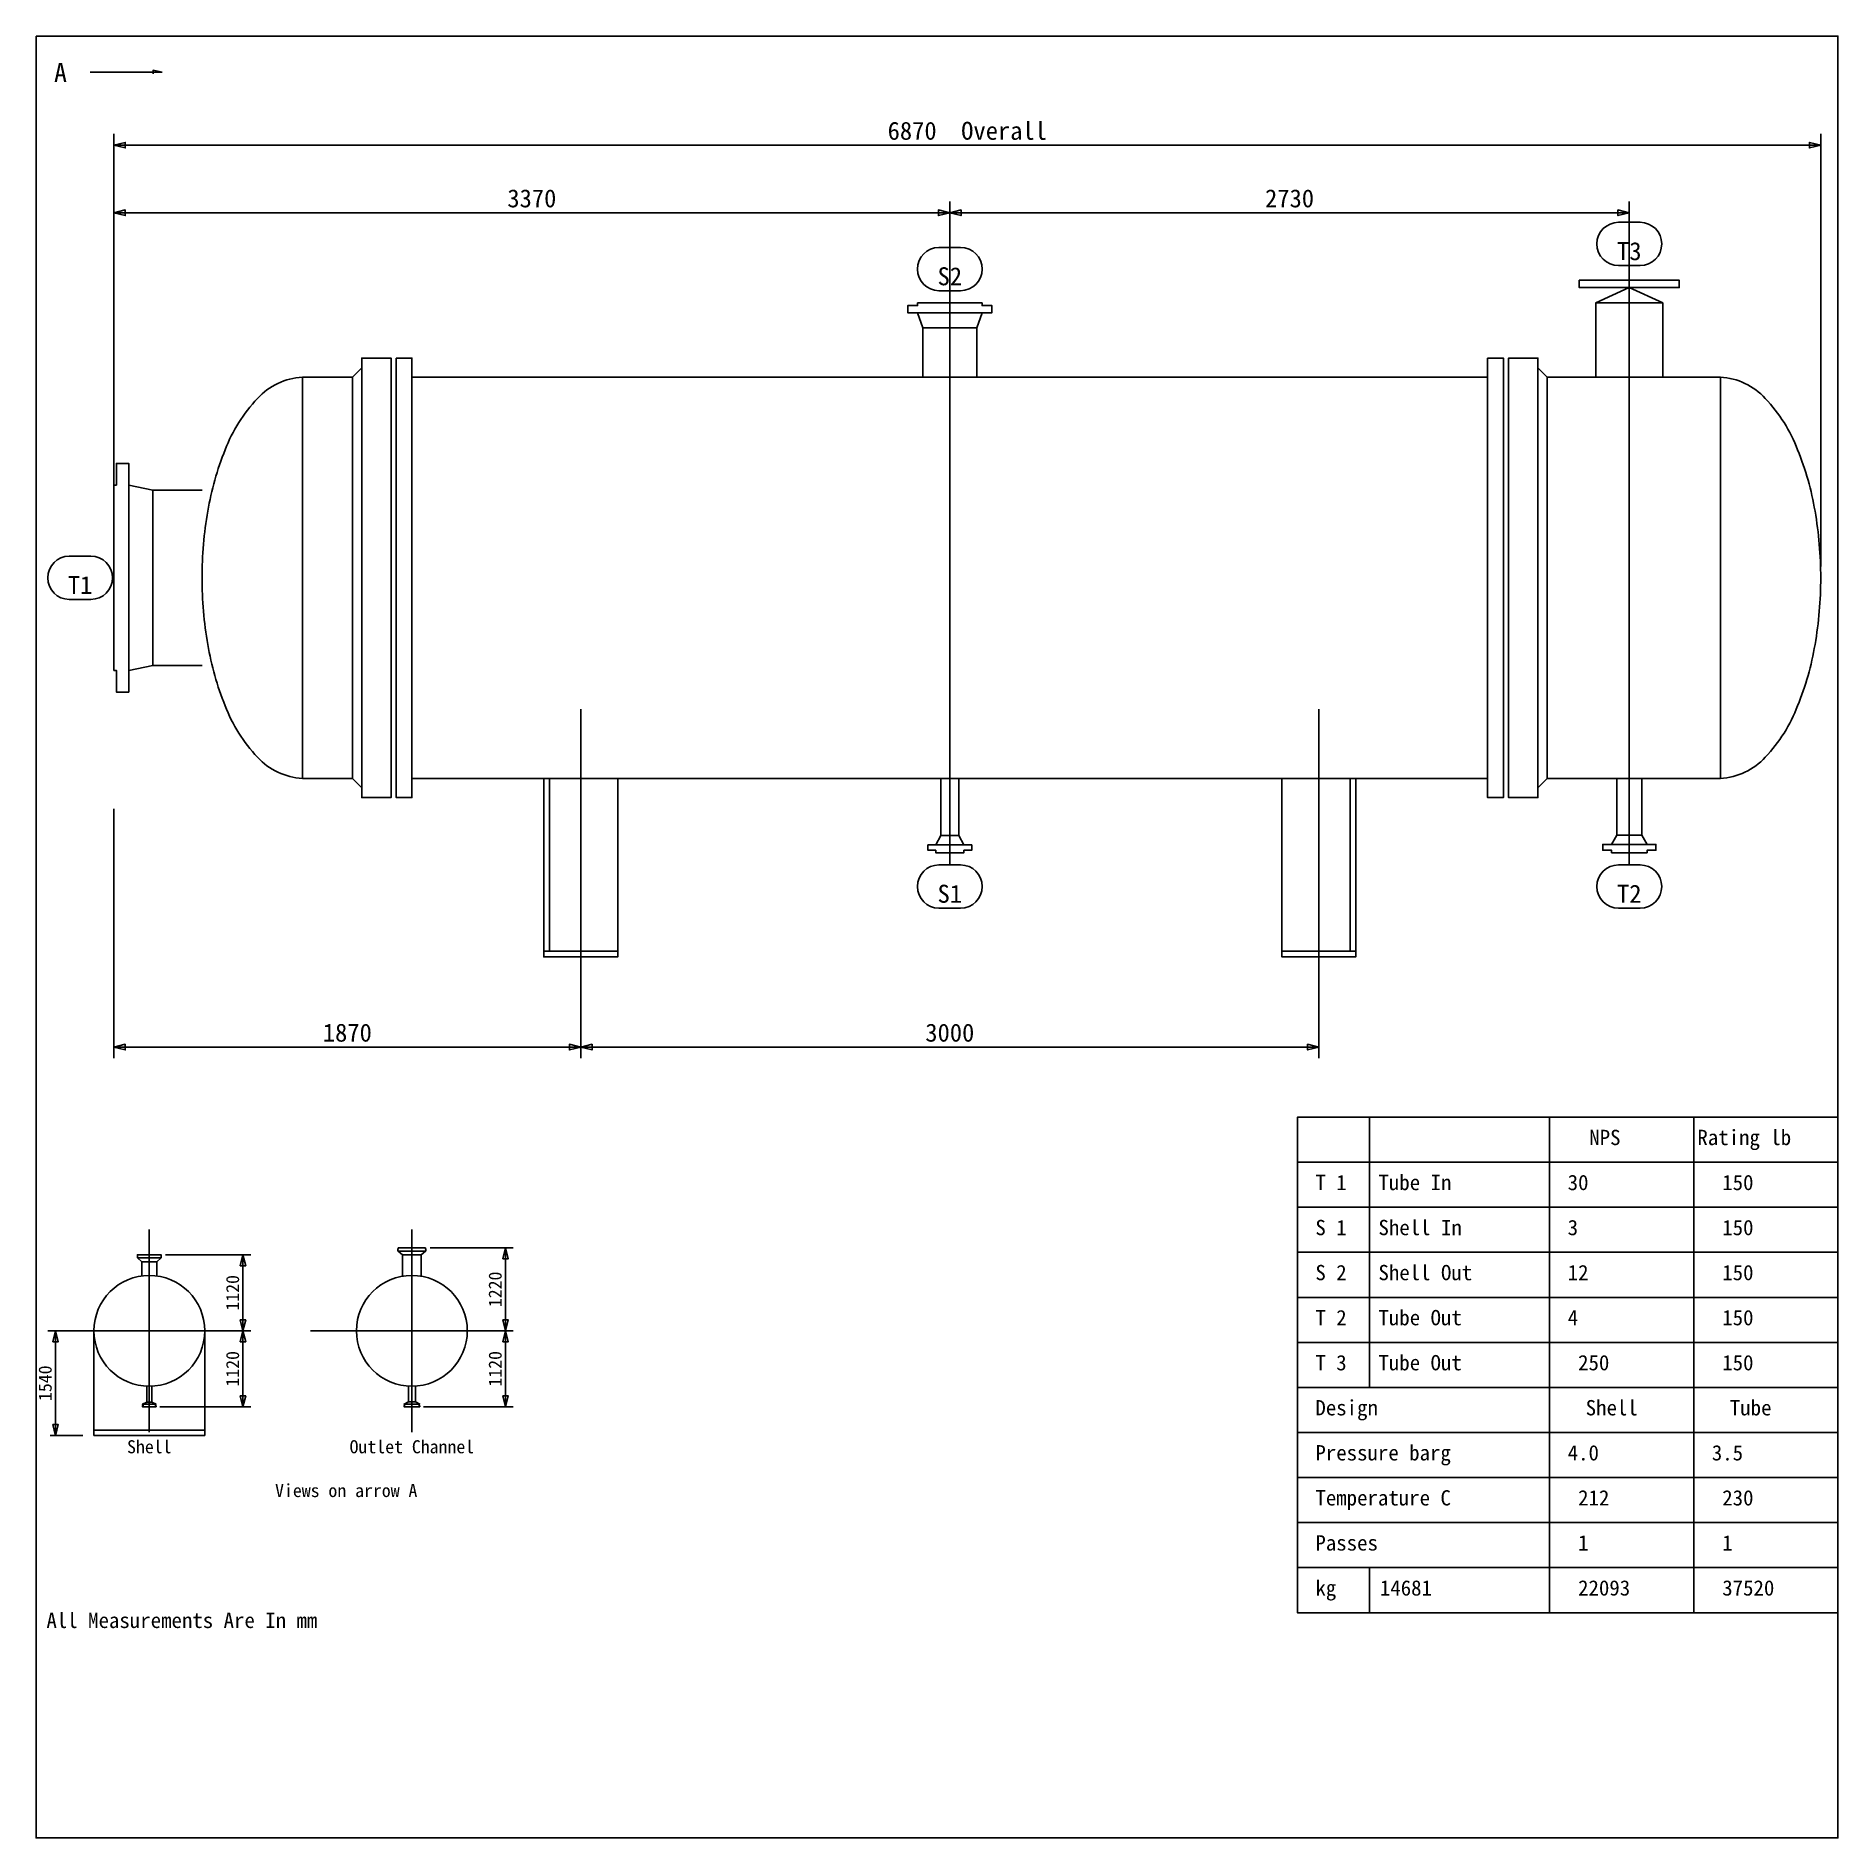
# Model space of a CAD drawing. Header units: millimetres. Extents: x -3006 to 2296, y -71 to 9552.
# Drawn here: x -845 to 135, y 4250 to 5231 of the extents above; entities that cross this region are included whole.
import ezdxf
from ezdxf.enums import TextEntityAlignment as Align

# ---------------------------------------------------------------- set-up
doc = ezdxf.new("R2010")
doc.units = ezdxf.units.MM
for name, color, linetype in [('1', 7, 'Continuous'), ('11', 7, 'Continuous'), ('12', 7, 'Continuous'), ('2', 7, 'Continuous')]:
    doc.layers.add(name, color=color, linetype=linetype)

msp = doc.modelspace()

# ---------------------------------------------------------------- texts
at = {"layer": '1'}
msp.add_text('A', height=10.294, dxfattribs=at).set_placement((-835.415, 5216.064), align=Align.TOP_LEFT)
for s, height, p in [('6870  Overall', 9.80392, (-338.535, 5171.375)), ('3370', 9.8039, (-575.457, 5134.607)), ('2730', 9.8039, (-163.207, 5134.607)), ('2730', 9.8039, (-163.207, 5134.607)), ('T3', 9.8039, (21.639, 5105.878)), ('S2', 9.8039, (-348.052, 5092.205)), ('T1', 9.8039, (-821.243, 4924.231)), ('S1', 9.8039, (-348.052, 4756.256)), ('T2', 9.8039, (21.639, 4756.256)), ('1870', 9.8039, (-675.855, 4680.683)), ('3000', 9.8039, (-348.052, 4680.683))]:
    msp.add_text(s, height=height, dxfattribs=at).set_placement(p, align=Align.BOTTOM_CENTER)
for s, p in [('1120', (-732.604, 4546.961)), ('1220', (-589.746, 4548.851)), ('1120', (-732.604, 4505.615)), ('1120', (-589.746, 4505.615)), ('1540', (-834.584, 4497.78))]:
    msp.add_text(s, height=7.1132, rotation=90, dxfattribs=at).set_placement(p, align=Align.BOTTOM_CENTER)
for s, height, p in [('Shell', 7.1132, (-783.594, 4466.764)), ('Outlet Channel', 7.11322, (-640.737, 4466.764)), ('Views on arrow A', 7.11322, (-676.451, 4442.955))]:
    msp.add_text(s, height=height, dxfattribs=at).set_placement(p, align=Align.TOP_CENTER)
at = {"layer": '12'}
for s, height, p in [('NPS', 8.3333, (-0.121, 4635.672)), ('Rating lb', 8.3333, (58.703, 4635.672)), ('T 1', 8.3333, (-149.14, 4611.162)), ('Tube In', 8.3333, (-114.826, 4611.162)), ('30', 8.3333, (-11.885, 4611.162)), (' 150', 8.3333, (66.546, 4611.162)), ('S 1', 8.3333, (-149.14, 4586.652)), ('Shell In', 8.3333, (-114.826, 4586.652)), ('3', 8.333, (-11.885, 4586.652)), (' 150', 8.3333, (66.546, 4586.652)), ('S 2', 8.3333, (-149.14, 4562.143)), ('Shell Out', 8.3333, (-114.826, 4562.143)), ('12', 8.3333, (-11.885, 4562.143)), (' 150', 8.3333, (66.546, 4562.143)), ('T 2', 8.3333, (-149.14, 4537.633)), ('Tube Out', 8.3333, (-114.826, 4537.633)), ('4', 8.333, (-11.885, 4537.633)), (' 150', 8.3333, (66.546, 4537.633)), ('T 3', 8.3333, (-149.14, 4513.123)), ('Tube Out', 8.3333, (-114.826, 4513.123)), (' 250', 8.3333, (-11.885, 4513.123)), (' 150', 8.3333, (66.546, 4513.123)), ('Design', 8.3333, (-149.14, 4488.613)), ('Shell', 8.3333, (-2.081, 4488.613)), ('Tube', 8.3333, (76.35, 4488.613)), ('Pressure barg', 8.33333, (-149.14, 4464.103)), ('4.0', 8.3333, (-11.885, 4464.103)), ('3.5', 8.3333, (66.546, 4464.103)), ('Temperature C', 8.33333, (-149.14, 4439.594)), (' 212', 8.3333, (-11.885, 4439.594)), (' 230', 8.3333, (66.546, 4439.594)), ('Passes', 8.3333, (-149.14, 4415.084)), (' 1', 8.3333, (-11.885, 4415.084)), (' 1', 8.3333, (66.546, 4415.084)), ('kg', 8.3333, (-149.14, 4390.574)), (' 14681', 8.3333, (-119.728, 4390.574)), (' 22093', 8.3333, (-11.885, 4390.574)), (' 37520', 8.3333, (66.546, 4390.574)), (' All Measurements Are In mm', 8.33333, (-845.219, 4372.927))]:
    msp.add_text(s, height=height, dxfattribs=at).set_placement(p, align=Align.TOP_LEFT)

# ---------------------------------------------------------------- linework, layer by layer
at = {"layer": '1'}
for p, q in [((-815.807, 5211.162), (-776.591, 5211.162)), ((-802.861, 4942.123), (-802.861, 5177.503)), ((125.79, 4942.123), (125.79, 5177.503)), ((-802.861, 5061.69), (-802.861, 5140.735)), ((-348.052, 4780.276), (-348.052, 5140.735)), ((21.639, 4780.276), (21.639, 5140.735)), ((21.639, 4780.276), (21.639, 5140.735)), ((15.757, 5129.407), (27.521, 5129.407)), ((-353.935, 5115.735), (-342.17, 5115.735)), ((15.757, 5105.878), (27.521, 5105.878)), ((-353.935, 5092.205), (-342.17, 5092.205)), ((-827.126, 4947.76), (-815.361, 4947.76)), ((-827.126, 4924.231), (-815.361, 4924.231)), ((-548.849, 4674.556), (-548.849, 4864.506)), ((-147.256, 4674.556), (-147.256, 4864.506)), ((-802.861, 4674.556), (-802.861, 4810.301)), ((-353.935, 4779.786), (-342.17, 4779.786)), ((15.757, 4779.786), (27.521, 4779.786)), ((-353.935, 4756.256), (-342.17, 4756.256)), ((15.757, 4756.256), (27.521, 4756.256)), ((-783.594, 4471.131), (-783.594, 4581.445)), ((-640.737, 4471.131), (-640.737, 4581.445)), ((-630.835, 4571.413), (-585.58, 4571.413)), ((-774.859, 4567.634), (-728.437, 4567.634)), ((-838.751, 4526.288), (-728.437, 4526.288)), ((-695.894, 4526.288), (-585.58, 4526.288)), ((-777.916, 4484.943), (-728.437, 4484.943)), ((-634.355, 4484.943), (-585.58, 4484.943)), ((-819.703, 4469.271), (-837.561, 4469.271))]:
    msp.add_line(p, q, dxfattribs=at)
for points in [[(-776.591, 5211.162), (-781.493, 5212.143), (-781.493, 5210.182)], [(-802.861, 5171.375), (-796.695, 5172.85), (-796.695, 5169.901), (-802.861, 5171.375), (125.79, 5171.375), (119.624, 5172.85), (119.624, 5169.901), (125.79, 5171.375)], [(-802.861, 5134.648), (-796.695, 5136.122), (-796.695, 5133.039), (-802.861, 5134.648), (-348.052, 5134.648), (-354.218, 5136.122), (-354.218, 5133.039), (-348.052, 5134.648)], [(-348.052, 5134.648), (-341.886, 5136.122), (-341.886, 5133.039), (-348.052, 5134.648), (21.639, 5134.648), (15.473, 5136.122), (15.473, 5133.039), (21.639, 5134.648)], [(-348.052, 5134.648), (-341.886, 5136.122), (-341.886, 5133.039), (-348.052, 5134.648), (21.639, 5134.648), (15.473, 5136.122), (15.473, 5133.039), (21.639, 5134.648)], [(-802.861, 4680.643), (-796.695, 4682.252), (-796.695, 4679.169), (-802.861, 4680.643), (-548.849, 4680.643), (-555.015, 4682.252), (-555.015, 4679.169), (-548.849, 4680.643)], [(-548.849, 4680.643), (-542.683, 4682.252), (-542.683, 4679.169), (-548.849, 4680.643), (-147.256, 4680.643), (-153.422, 4682.252), (-153.422, 4679.169), (-147.256, 4680.643)], [(-589.759, 4526.288), (-591.241, 4532.216), (-588.277, 4532.216), (-589.759, 4526.288), (-589.759, 4571.413), (-591.241, 4565.485), (-588.277, 4565.485), (-589.759, 4571.413)], [(-732.616, 4526.288), (-734.098, 4532.216), (-731.134, 4532.216), (-732.616, 4526.288), (-732.616, 4567.634), (-734.098, 4561.706), (-731.134, 4561.706), (-732.616, 4567.634)], [(-834.572, 4469.234), (-836.054, 4475.236), (-833.09, 4475.236), (-834.572, 4469.234), (-834.572, 4526.288), (-836.054, 4520.361), (-833.09, 4520.361), (-834.572, 4526.288)], [(-732.616, 4526.288), (-731.134, 4520.361), (-734.098, 4520.361), (-732.616, 4526.288), (-732.616, 4484.943), (-731.134, 4490.87), (-734.098, 4490.87), (-732.616, 4484.943)], [(-589.759, 4526.288), (-588.277, 4520.361), (-591.241, 4520.361), (-589.759, 4526.288), (-589.759, 4484.943), (-588.277, 4490.87), (-591.241, 4490.87), (-589.759, 4484.943)]]:
    msp.add_lwpolyline(points, dxfattribs=at)
for centre, start, end in [((15.757, 5117.642), 90, 270), ((27.521, 5117.642), 270, 90), ((-353.935, 5103.97), 90, 270), ((-342.17, 5103.97), 270, 90), ((-827.126, 4935.996), 90, 270), ((-815.361, 4935.996), 270, 90), ((-353.935, 4768.021), 90, 270), ((-342.17, 4768.021), 270, 90), ((15.757, 4768.021), 90, 270), ((27.521, 4768.021), 270, 90)]:
    msp.add_arc(centre, 11.765, start, end, dxfattribs=at)
at = {"layer": '11'}
for points in [[(-845.219, 5230.757), (135.173, 5230.757), (135.173, 4250.365), (-845.219, 4250.365), (-845.219, 5230.757)], [(-158.944, 4642.535), (135.174, 4642.535), (-158.944, 4642.535), (-158.944, 4618.025), (135.174, 4618.025), (-158.944, 4618.025), (-158.944, 4593.515), (135.174, 4593.515), (-158.944, 4593.515), (-158.944, 4569.005), (135.174, 4569.005), (-158.944, 4569.005), (-158.944, 4544.496), (135.174, 4544.496), (-158.944, 4544.496), (-158.944, 4519.986), (135.174, 4519.986), (-158.944, 4519.986), (-158.944, 4495.476), (135.174, 4495.476), (-158.944, 4495.476), (-158.944, 4470.966), (135.174, 4470.966), (-158.944, 4470.966), (-158.944, 4446.456), (135.174, 4446.456), (-158.944, 4446.456), (-158.944, 4421.946), (135.174, 4421.946), (-158.944, 4421.946), (-158.944, 4397.437), (135.174, 4397.437), (-158.944, 4397.437), (-158.944, 4372.927), (-119.728, 4372.927), (-119.728, 4397.437), (-119.728, 4372.927), (-21.689, 4372.927), (-21.689, 4642.535), (-21.689, 4372.927), (56.742, 4372.927), (56.742, 4642.535), (56.742, 4372.927), (135.174, 4372.927), (135.174, 4642.535), (-119.728, 4642.535), (-119.728, 4495.476)]]:
    msp.add_lwpolyline(points, dxfattribs=at)
at = {"layer": '2'}
for p, q in [((-700.318, 5045.107), (-700.318, 5045.107)), ((71.235, 5045.107), (71.235, 5045.107)), ((-700.318, 4826.884), (-700.318, 4826.884)), ((71.235, 4826.884), (71.235, 4826.884)), ((-813.751, 4526.288), (-813.751, 4469.271)), ((-753.437, 4469.271), (-753.437, 4526.288)), ((-813.751, 4472.248), (-753.437, 4472.248)), ((-813.751, 4469.271), (-753.437, 4469.271))]:
    msp.add_line(p, q, dxfattribs=at)
for points in [[(39.869, 5045.107), (39.869, 5085.588), (21.639, 5093.898), (48.85, 5093.898), (48.85, 5097.92), (21.639, 5097.92), (21.639, 5099.26), (21.639, 5099.26), (21.639, 5097.92), (-5.572, 5097.92), (-5.572, 5093.898), (21.639, 5093.898), (21.639, 5093.898), (39.869, 5085.588), (3.409, 5085.588), (21.639, 5093.898), (3.409, 5085.588), (3.409, 5045.107)], [(-333.308, 5045.107), (-333.308, 5071.915), (-330.493, 5080.226), (-325.131, 5080.226), (-325.131, 5084.113), (-330.493, 5084.113), (-330.493, 5085.588), (-365.612, 5085.588), (-365.612, 5084.113), (-370.974, 5084.113), (-370.974, 5080.226), (-365.612, 5080.226), (-330.493, 5080.226), (-333.308, 5071.915), (-362.797, 5071.915), (-365.612, 5080.226), (-362.797, 5071.915), (-362.797, 5045.107)], [(-673.107, 5045.107), (-668.014, 5050.2), (-668.014, 5055.562), (-652.062, 5055.562), (-652.062, 4816.429), (-668.014, 4816.429), (-668.014, 5055.562), (-668.014, 4821.791), (-673.107, 4826.884)], [(-649.247, 5055.562), (-640.669, 5055.562), (-640.669, 4816.429), (-649.247, 4816.429), (-649.247, 5055.562)], [(-55.436, 5055.562), (-46.857, 5055.562), (-46.857, 4816.429), (-55.436, 4816.429), (-55.436, 5055.562)], [(-22.998, 4826.884), (-28.091, 4821.791), (-28.091, 4816.429), (-44.042, 4816.429), (-44.042, 5055.562), (-28.091, 5055.562), (-28.091, 4816.429), (-28.091, 5050.2), (-22.998, 5045.107)], [(-700.318, 5045.107), (-673.107, 5045.107), (-673.107, 4826.884), (-700.318, 4826.884), (-700.318, 5045.107)], [(-640.669, 5045.107), (-55.436, 5045.107), (-55.436, 4826.884), (-640.669, 4826.884), (-640.669, 5045.107)], [(-22.998, 5045.107), (71.235, 5045.107), (71.235, 4826.884), (-22.998, 4826.884), (-22.998, 5045.107)], [(-754.874, 4888.276), (-781.682, 4888.276), (-794.818, 4885.595), (-794.818, 4873.799), (-801.521, 4873.799), (-801.521, 4885.595), (-802.861, 4885.595), (-802.861, 4986.396), (-801.521, 4986.396), (-801.521, 4998.192), (-794.818, 4998.192), (-794.818, 4986.396), (-794.818, 4885.595), (-794.818, 4986.396), (-781.682, 4983.715), (-781.682, 4888.276), (-781.682, 4983.715), (-754.874, 4983.715)], [(-528.743, 4729.703), (-528.743, 4826.884), (-568.956, 4826.884), (-568.956, 4729.703), (-528.743, 4729.703), (-528.743, 4732.786), (-568.956, 4732.786), (-565.873, 4732.786), (-565.873, 4826.884)], [(-343.227, 4826.884), (-343.227, 4795.786), (-340.412, 4790.693), (-336.122, 4790.693), (-336.122, 4787.744), (-340.412, 4787.744), (-340.412, 4786.403), (-355.693, 4786.403), (-355.693, 4787.744), (-359.982, 4787.744), (-359.982, 4790.693), (-355.693, 4790.693), (-340.412, 4790.693), (-343.227, 4795.786), (-352.878, 4795.786), (-355.693, 4790.693), (-352.878, 4795.786), (-352.878, 4826.884)], [(-127.149, 4729.703), (-127.149, 4826.884), (-167.362, 4826.884), (-167.362, 4729.703), (-127.149, 4729.703), (-127.149, 4732.786), (-167.362, 4732.786), (-130.232, 4732.786), (-130.232, 4826.884)], [(28.475, 4826.884), (28.475, 4795.92), (31.29, 4790.961), (36.116, 4790.961), (36.116, 4787.744), (31.29, 4787.744), (31.29, 4786.403), (11.988, 4786.403), (11.988, 4787.744), (7.162, 4787.744), (7.162, 4790.961), (11.988, 4790.961), (31.29, 4790.961), (28.475, 4795.92), (14.803, 4795.92), (11.988, 4790.961), (14.803, 4795.92), (14.803, 4826.884)], [(-635.698, 4556.001), (-635.698, 4567.634), (-633.327, 4569.709), (-633.179, 4569.709), (-633.179, 4570.82), (-633.327, 4570.82), (-633.327, 4571.413), (-648.146, 4571.413), (-648.146, 4570.82), (-648.295, 4570.82), (-648.295, 4569.709), (-648.146, 4569.709), (-633.327, 4569.709), (-648.146, 4569.709), (-645.775, 4567.634), (-635.698, 4567.634), (-645.775, 4567.634), (-645.775, 4556.001)], [(-779.519, 4556.149), (-779.519, 4563.855), (-777.148, 4566.004), (-777.222, 4566.004), (-777.222, 4567.041), (-777.148, 4567.041), (-777.148, 4567.634), (-790.04, 4567.634), (-790.04, 4567.041), (-789.966, 4567.041), (-789.966, 4566.004), (-790.04, 4566.004), (-777.148, 4566.004), (-790.04, 4566.004), (-787.669, 4563.855), (-779.519, 4563.855), (-787.669, 4563.855), (-787.669, 4556.149)], [(-784.928, 4496.131), (-784.928, 4487.536), (-787.299, 4486.35), (-786.854, 4486.35), (-786.854, 4485.535), (-787.299, 4485.535), (-787.299, 4484.943), (-779.889, 4484.943), (-779.889, 4485.535), (-780.26, 4485.535), (-780.26, 4486.35), (-779.889, 4486.35), (-787.299, 4486.35), (-779.889, 4486.35), (-782.26, 4487.536), (-784.928, 4487.536), (-782.26, 4487.536), (-782.26, 4496.131)], [(-642.589, 4496.205), (-642.589, 4487.61), (-644.96, 4486.425), (-644.738, 4486.425), (-644.738, 4485.535), (-644.96, 4485.535), (-644.96, 4484.943), (-636.439, 4484.943), (-636.439, 4485.535), (-636.736, 4485.535), (-636.736, 4486.425), (-636.439, 4486.425), (-644.96, 4486.425), (-636.439, 4486.425), (-638.81, 4487.61), (-642.589, 4487.61), (-638.81, 4487.61), (-638.81, 4496.205)]]:
    msp.add_lwpolyline(points, dxfattribs=at)
for points in [[(-700.318, 5045.107, 0.1989124), (-724.716, 5033.587, 0.0984914), (-742.33, 5005.603, 0.0545957), (-751.768, 4972.284, 0.0436609), (-754.874, 4935.996, 0.0436609), (-751.768, 4899.707, 0.0545957), (-742.33, 4866.388, 0.0984914), (-724.716, 4838.404, 0.1989124), (-700.318, 4826.884, 0.1989124)], [(71.235, 4826.884, 0.1989124), (95.633, 4838.404, 0.0984914), (113.247, 4866.388, 0.0545957), (122.685, 4899.707, 0.0436609), (125.79, 4935.996, 0.0436609), (122.685, 4972.284, 0.0545957), (113.247, 5005.603, 0.0984914), (95.633, 5033.587, 0.1989124), (71.235, 5045.107, 0.1989124)]]:
    msp.add_lwpolyline(points, format="xyb", dxfattribs=at)
for centre in [(-783.594, 4526.288), (-640.737, 4526.288)]:
    msp.add_circle(centre, 30.157, dxfattribs=at)

msp.set_redraw_order([(e.dxf.handle, doc.entitydb.next_handle()) for e in msp.query("TEXT MTEXT ATTDEF DIMENSION ARC_DIMENSION")])  # texts and dimensions are drawn at this point

doc.saveas('drawing.dxf')
